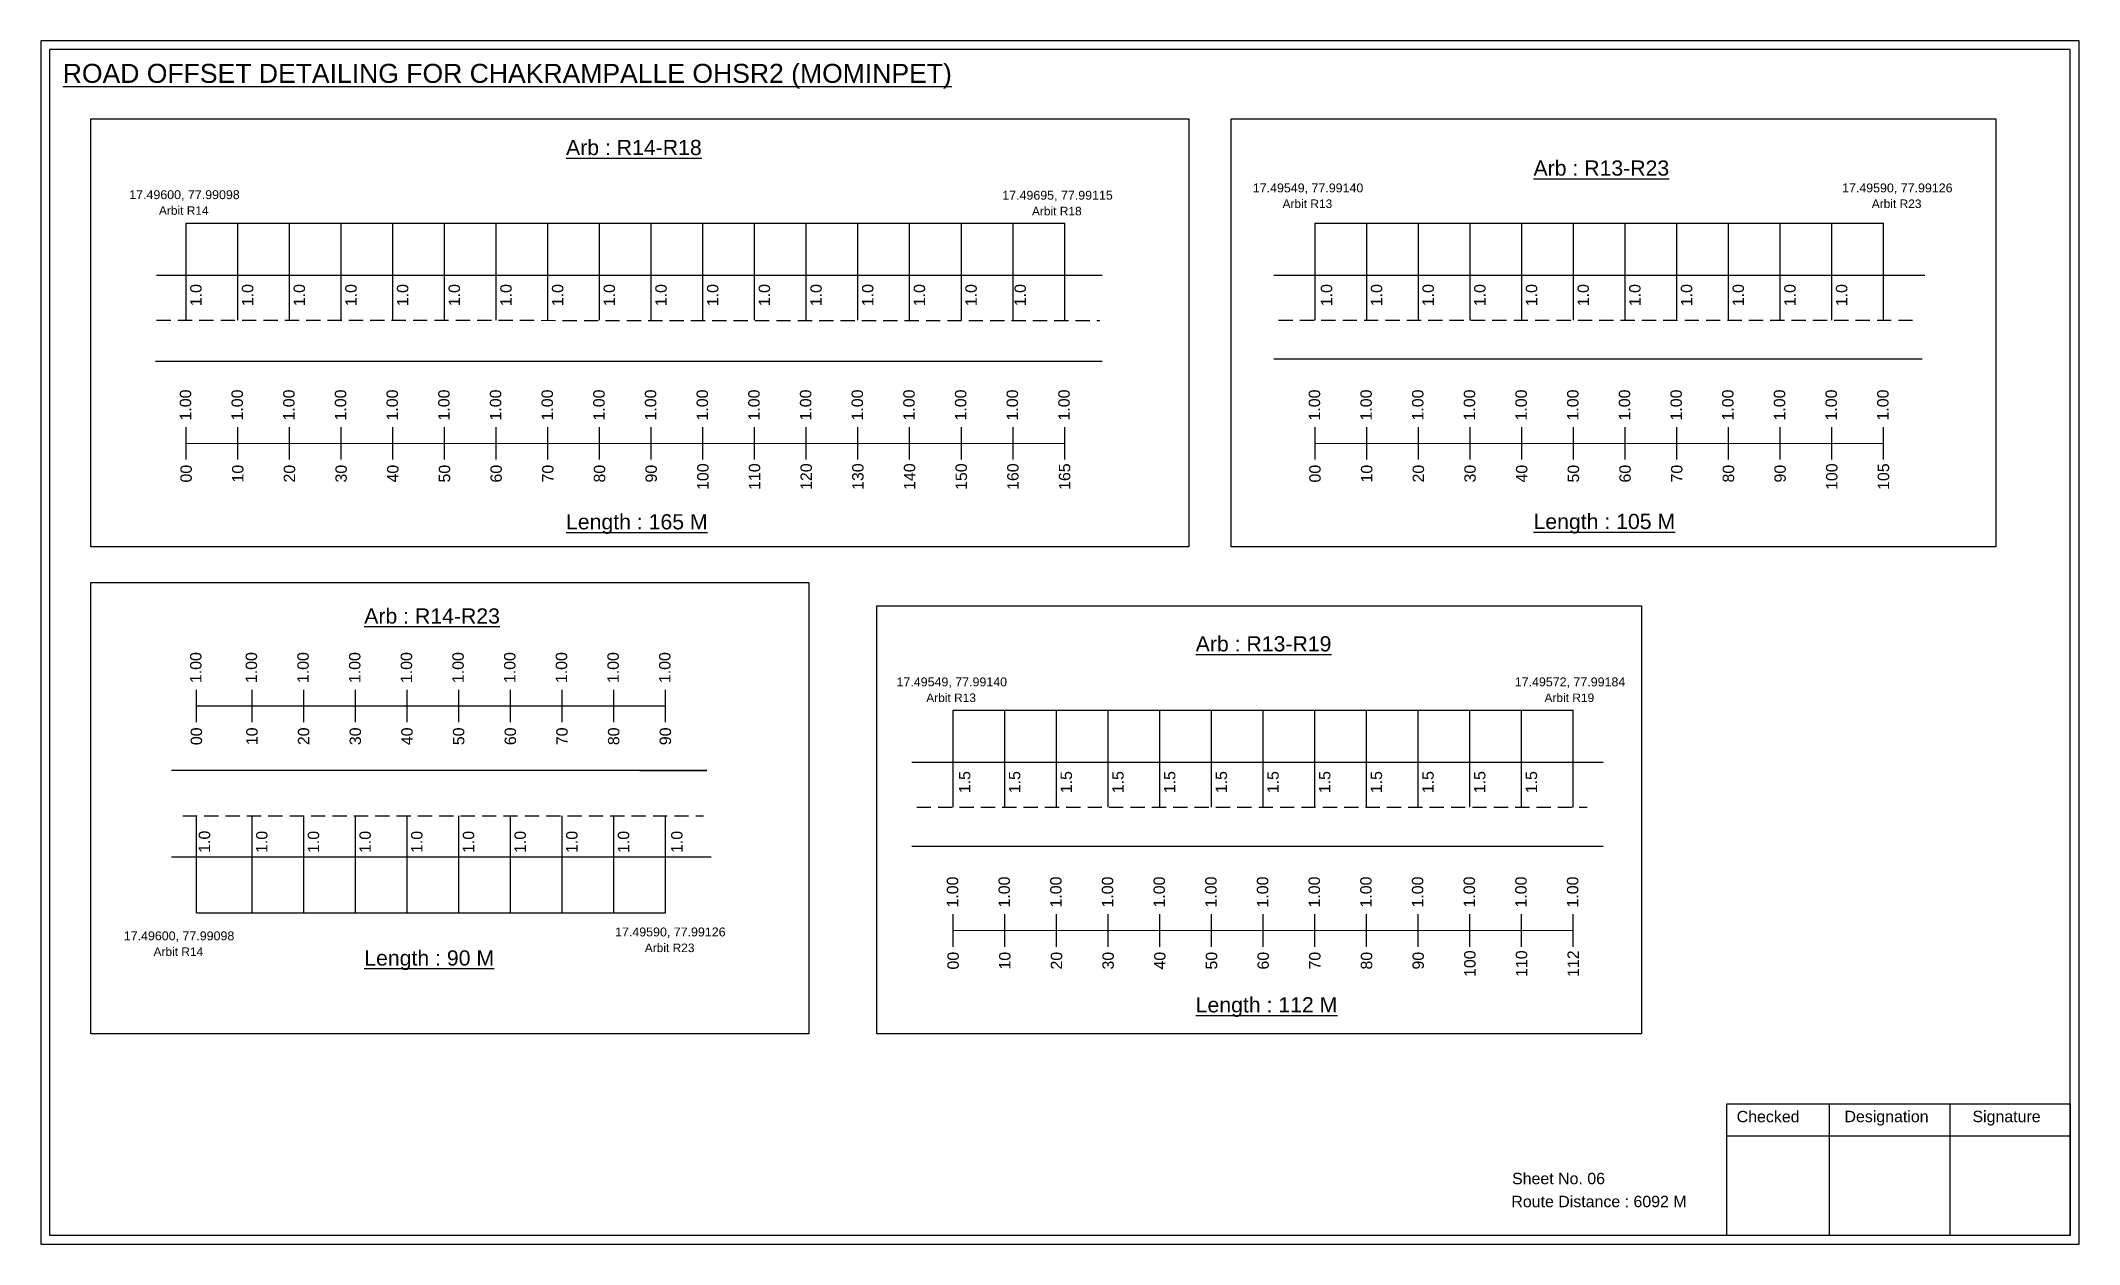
# Model space of a CAD drawing. Header units: inches. Extents: x 664 to 10563, y 382 to 1817.
# Drawn here: x 7312 to 7849, y 384 to 701 of the extents above; entities that cross this region are included whole.
import ezdxf

# ---------------------------------------------------------------- set-up
doc = ezdxf.new("R2010")
doc.units = ezdxf.units.IN
doc.header["$MEASUREMENT"] = 0
doc.linetypes.add('DASHED2', pattern=[0.375, 0.25, -0.125])
doc.layers.add('PDF_Geometry', color=7, linetype='Continuous')
doc.layers.add('PDF_Text', color=5, linetype='Continuous')
doc.styles.add('PDF Arial', font='arial.ttf')
doc.styles.get("Standard").update_dxf_attribs({"font": 'arial.ttf'})

msp = doc.modelspace()

# ---------------------------------------------------------------- texts
at = {"color": 242, "true_color": 0xcd2027}
for s, height, p in [('%%UROAD OFFSET DETAILING FOR CHAKRAMPALLE OHSR2 (MOMINPET)', 5, (7317.87, 689.85)), ('%%UArb : R14-R18', 4, (7450.32, 670.84)), ('%%UArb : R13-R23', 4, (7704.94, 665.43)), ('%%ULength : 165 M', 4, (7450.32, 572.34)), ('%%ULength : 105 M', 4, (7704.94, 572.43)), ('%%UArb : R14-R23', 4, (7397.22, 547.55)), ('%%UArb : R13-R19', 4, (7616.04, 540.22)), ('%%ULength : 90 M', 4, (7397.22, 457.55)), ('%%ULength : 112 M', 4, (7616.04, 445.22))]:
    msp.add_text(s, height=height, dxfattribs=at).set_placement(p)
at = {"color": 5}
for s, height, p in [('17.49600, 77.99098', 2.34, (7335.37, 659.25)), ('17.49695, 77.99115', 2.34, (7565.13, 659.1)), ('17.49549, 77.99140', 2.34, (7631.07, 661.03)), ('17.49590, 77.99126', 2.34, (7786.14, 661.03)), ('Arbit R14', 2.246, (7343.19, 655.13)), ('Arbit R18', 2.246, (7572.95, 654.98)), ('Arbit R13', 2.246, (7638.89, 656.91)), ('Arbit R23', 2.246, (7793.96, 656.91)), ('17.49549, 77.99140', 2.34, (7537.31, 531.03)), ('17.49572, 77.99184', 2.34, (7700.01, 531.03)), ('Arbit R13', 2.246, (7545.13, 526.9)), ('Arbit R19', 2.246, (7707.83, 526.9)), ('17.49590, 77.99126', 2.34, (7463.23, 465.22)), ('17.49600, 77.99098', 2.34, (7333.94, 464.2)), ('Arbit R14', 2.246, (7341.77, 460.07)), ('Arbit R23', 2.246, (7471.05, 461.09))]:
    msp.add_text(s, height=height, dxfattribs=at).set_placement(p)
for s, p in [('1.0', (7354.42, 631.07)), ('1.0', (7368.02, 631.07)), ('1.0', (7381.62, 631.07)), ('1.0', (7395.22, 631.07)), ('1.0', (7408.82, 631.07)), ('1.0', (7422.42, 631.07)), ('1.0', (7436.02, 631.07)), ('1.0', (7449.62, 631.07)), ('1.0', (7463.22, 631.07)), ('1.0', (7476.82, 631.07)), ('1.0', (7490.42, 631.07)), ('1.0', (7504.02, 631.07)), ('1.0', (7517.62, 631.07)), ('1.0', (7531.22, 631.07)), ('1.0', (7544.82, 631.07)), ('1.0', (7558.42, 631.07)), ('1.0', (7571.34, 631.07)), ('1.0', (7651.96, 631.07)), ('1.0', (7665.12, 631.07)), ('1.0', (7678.72, 631.07)), ('1.0', (7692.32, 631.07)), ('1.0', (7705.92, 631.07)), ('1.0', (7719.52, 631.07)), ('1.0', (7733.12, 631.07)), ('1.0', (7746.72, 631.07)), ('1.0', (7760.32, 631.07)), ('1.0', (7773.92, 631.07)), ('1.0', (7787.52, 631.07)), ('1.5', (7556.73, 502.9)), ('1.5', (7569.88, 502.9)), ('1.5', (7583.48, 502.9)), ('1.5', (7597.08, 502.9)), ('1.5', (7610.68, 502.9)), ('1.5', (7624.28, 502.9)), ('1.5', (7637.88, 502.9)), ('1.5', (7651.48, 502.9)), ('1.5', (7665.08, 502.9)), ('1.5', (7678.68, 502.9)), ('1.5', (7692.28, 502.9)), ('1.5', (7705.88, 502.9)), ('1.0', (7356.66, 487.22)), ('1.0', (7371.75, 487.17)), ('1.0', (7385.35, 487.17)), ('1.0', (7398.95, 487.17)), ('1.0', (7412.55, 487.17)), ('1.0', (7426.15, 487.17)), ('1.0', (7439.75, 487.17)), ('1.0', (7453.35, 487.17)), ('1.0', (7466.95, 487.17)), ('1.0', (7480.98, 487.17))]:
    msp.add_text(s, height=3, rotation=90).set_placement(p)
at = {"color": 217, "true_color": 0x93278f}
for s, p in [('1.00', (7351.68, 600.99)), ('1.00', (7365.28, 600.99)), ('1.00', (7378.88, 600.99)), ('1.00', (7392.48, 600.99)), ('1.00', (7406.08, 600.99)), ('1.00', (7419.68, 600.99)), ('1.00', (7433.28, 600.99)), ('1.00', (7446.88, 600.99)), ('1.00', (7460.48, 600.99)), ('1.00', (7474.08, 600.99)), ('1.00', (7487.68, 600.99)), ('1.00', (7501.28, 600.99)), ('1.00', (7514.88, 600.99)), ('1.00', (7528.48, 600.99)), ('1.00', (7542.08, 600.99)), ('1.00', (7555.68, 600.99)), ('1.00', (7569.28, 600.99)), ('1.00', (7582.88, 600.99)), ('1.00', (7648.78, 600.99)), ('1.00', (7662.38, 600.99)), ('1.00', (7675.98, 600.99)), ('1.00', (7689.58, 600.99)), ('1.00', (7703.18, 600.99)), ('1.00', (7716.78, 600.99)), ('1.00', (7730.38, 600.99)), ('1.00', (7743.98, 600.99)), ('1.00', (7757.58, 600.99)), ('1.00', (7771.18, 600.99)), ('1.00', (7784.78, 600.99)), ('1.00', (7798.38, 600.99)), ('00', (7351.83, 584.67)), ('10', (7365.43, 584.67)), ('20', (7379.03, 584.67)), ('30', (7392.63, 584.67)), ('40', (7406.23, 584.67)), ('50', (7419.83, 584.67)), ('60', (7433.43, 584.67)), ('70', (7447.03, 584.67)), ('80', (7460.63, 584.67)), ('90', (7474.23, 584.67)), ('100', (7487.83, 582.72)), ('110', (7501.43, 582.72)), ('120', (7515.03, 582.72)), ('130', (7528.63, 582.72)), ('140', (7542.23, 582.72)), ('150', (7555.83, 582.72)), ('160', (7569.43, 582.72)), ('165', (7583.03, 582.72)), ('00', (7648.93, 584.67)), ('10', (7662.53, 584.67)), ('20', (7676.13, 584.67)), ('30', (7689.73, 584.67)), ('40', (7703.33, 584.67)), ('50', (7716.93, 584.67)), ('60', (7730.53, 584.67)), ('70', (7744.13, 584.67)), ('80', (7757.73, 584.67)), ('90', (7771.33, 584.67)), ('100', (7784.93, 582.72)), ('105', (7798.53, 582.72)), ('1.00', (7354.38, 531.88)), ('1.00', (7369.01, 531.88)), ('1.00', (7382.61, 531.88)), ('1.00', (7396.21, 531.88)), ('1.00', (7409.81, 531.88)), ('1.00', (7423.41, 531.88)), ('1.00', (7437.01, 531.88)), ('1.00', (7450.61, 531.88)), ('1.00', (7464.21, 531.88)), ('1.00', (7477.81, 531.88)), ('00', (7354.53, 515.55)), ('10', (7369.16, 515.55)), ('20', (7382.76, 515.55)), ('30', (7396.36, 515.55)), ('40', (7409.96, 515.55)), ('50', (7423.56, 515.55)), ('60', (7437.16, 515.55)), ('70', (7450.76, 515.55)), ('80', (7464.36, 515.55)), ('90', (7477.96, 515.55)), ('1.00', (7553.54, 472.82)), ('1.00', (7567.14, 472.82)), ('1.00', (7580.74, 472.82)), ('1.00', (7594.34, 472.82)), ('1.00', (7607.94, 472.82)), ('1.00', (7621.54, 472.82)), ('1.00', (7635.14, 472.82)), ('1.00', (7648.74, 472.82)), ('1.00', (7662.34, 472.82)), ('1.00', (7675.94, 472.82)), ('1.00', (7689.54, 472.82)), ('1.00', (7703.14, 472.82)), ('1.00', (7716.74, 472.82)), ('100', (7689.69, 454.55)), ('110', (7703.29, 454.55)), ('00', (7553.69, 456.5)), ('10', (7567.29, 456.5)), ('20', (7580.89, 456.5)), ('30', (7594.49, 456.5)), ('40', (7608.09, 456.5)), ('50', (7621.69, 456.5)), ('60', (7635.29, 456.5)), ('70', (7648.89, 456.5)), ('80', (7662.49, 456.5)), ('90', (7676.09, 456.5)), ('112', (7716.89, 454.55))]:
    msp.add_text(s, height=3, rotation=90, dxfattribs=at).set_placement(p)
for s, p in [('Sheet No. 06', (7699.3, 400.01)), ('Route Distance : 6092 M', (7699.11, 393.96))]:
    msp.add_text(s, height=3).set_placement(p)
at = {"layer": 'PDF_Text', "color": 7, "attachment_point": 7, "style": 'PDF Arial'}
for s, insert, char_height in [('Checked', (7758.41, 416.26), 3.001), ('Designation', (7786.78, 415.43), 3.0006), ('Signature', (7820.46, 415.43), 3.001)]:
    msp.add_mtext(s, dxfattribs=dict(at, insert=insert, char_height=char_height))

# ---------------------------------------------------------------- linework, layer by layer
at = {"color": 5}
for p, q in [((7350.36, 652.93), (7581.56, 652.93)), ((7647.45, 652.93), (7797.05, 652.93)), ((7552.22, 524.76), (7715.42, 524.76)), ((7353.06, 471.44), (7476.49, 471.44))]:
    msp.add_line(p, q, dxfattribs=at)
for p, q in [((7350.36, 627.39), (7350.36, 652.93)), ((7363.96, 627.39), (7363.96, 652.93)), ((7377.56, 627.39), (7377.56, 652.93)), ((7391.16, 627.39), (7391.16, 652.93)), ((7404.76, 627.39), (7404.76, 652.93)), ((7418.36, 627.39), (7418.36, 652.93)), ((7431.96, 627.39), (7431.96, 652.93)), ((7445.56, 627.39), (7445.56, 652.93)), ((7459.16, 627.39), (7459.16, 652.93)), ((7472.76, 627.39), (7472.76, 652.93)), ((7486.36, 627.39), (7486.36, 652.93)), ((7499.96, 627.39), (7499.96, 652.93)), ((7513.56, 627.39), (7513.56, 652.93)), ((7527.16, 627.39), (7527.16, 652.93)), ((7540.76, 627.39), (7540.76, 652.93)), ((7554.36, 627.39), (7554.36, 652.93)), ((7567.96, 627.39), (7567.96, 652.93)), ((7581.56, 627.39), (7581.56, 652.93)), ((7647.45, 627.39), (7647.45, 652.93)), ((7661.05, 627.39), (7661.05, 652.93)), ((7674.65, 627.39), (7674.65, 652.93)), ((7688.25, 627.39), (7688.25, 652.93)), ((7701.85, 627.39), (7701.85, 652.93)), ((7715.45, 627.39), (7715.45, 652.93)), ((7729.05, 627.39), (7729.05, 652.93)), ((7742.65, 627.39), (7742.65, 652.93)), ((7756.25, 627.39), (7756.25, 652.93)), ((7769.85, 627.39), (7769.85, 652.93)), ((7783.45, 627.39), (7783.45, 652.93)), ((7797.05, 627.39), (7797.05, 652.93)), ((7342.53, 639.28), (7431.96, 639.28)), ((7431.96, 639.28), (7581.56, 639.28)), ((7581.56, 639.28), (7591.43, 639.28)), ((7636.58, 639.28), (7807.93, 639.28)), ((7807.24, 617.09), (7636.58, 617.09)), ((7342.32, 616.59), (7591.43, 616.59)), ((7552.22, 499.22), (7552.22, 524.76)), ((7565.82, 499.22), (7565.82, 524.76)), ((7579.42, 499.22), (7579.42, 524.76)), ((7593.02, 499.22), (7593.02, 524.76)), ((7606.62, 499.22), (7606.62, 524.76)), ((7620.22, 499.22), (7620.22, 524.76)), ((7633.82, 499.22), (7633.82, 524.76)), ((7647.42, 499.22), (7647.42, 524.76)), ((7661.02, 499.22), (7661.02, 524.76)), ((7674.62, 499.22), (7674.62, 524.76)), ((7688.22, 499.22), (7688.22, 524.76)), ((7701.82, 499.22), (7701.82, 524.76)), ((7715.42, 499.22), (7715.42, 524.76)), ((7541.34, 511.11), (7723.24, 511.11)), ((7487.36, 508.86), (7346.5, 508.86)), ((7469.74, 508.86), (7487.36, 508.86)), ((7353.06, 471.44), (7353.06, 496.97)), ((7367.69, 471.44), (7367.69, 496.97)), ((7381.29, 471.44), (7381.29, 496.97)), ((7394.89, 471.44), (7394.89, 496.97)), ((7408.49, 471.44), (7408.49, 496.97)), ((7422.09, 471.44), (7422.09, 496.97)), ((7435.69, 471.44), (7435.69, 496.97)), ((7449.29, 471.44), (7449.29, 496.97)), ((7462.89, 471.44), (7462.89, 496.97)), ((7476.49, 471.44), (7476.49, 496.97)), ((7723.24, 488.92), (7541.34, 488.92)), ((7346.5, 486.17), (7378.62, 486.17)), ((7378.62, 486.17), (7488.49, 486.17))]:
    msp.add_line(p, q)
at = {"linetype": 'DASHED2', "ltscale": 15}
for p, q in [((7342.56, 627.39), (7590.79, 627.3)), ((7637.85, 627.39), (7805.45, 627.39)), ((7542.61, 499.22), (7719.03, 499.22)), ((7349.47, 496.97), (7486.51, 496.97))]:
    msp.add_line(p, q, dxfattribs=at)
at = {"color": 217, "true_color": 0x93278f}
for p, q in [((7350.36, 590.7), (7350.36, 599.25)), ((7363.96, 590.7), (7363.96, 599.25)), ((7377.56, 590.7), (7377.56, 599.25)), ((7391.16, 590.7), (7391.16, 599.25)), ((7404.76, 590.7), (7404.76, 599.25)), ((7418.36, 590.7), (7418.36, 599.25)), ((7431.96, 590.7), (7431.96, 599.25)), ((7445.56, 590.7), (7445.56, 599.25)), ((7459.16, 590.7), (7459.16, 599.25)), ((7472.76, 590.7), (7472.76, 599.25)), ((7486.36, 590.7), (7486.36, 599.25)), ((7499.96, 590.7), (7499.96, 599.25)), ((7513.56, 590.7), (7513.56, 599.25)), ((7527.16, 590.7), (7527.16, 599.25)), ((7540.76, 590.7), (7540.76, 599.25)), ((7554.36, 590.7), (7554.36, 599.25)), ((7567.96, 590.7), (7567.96, 599.25)), ((7581.56, 590.7), (7581.56, 599.25)), ((7647.45, 590.7), (7647.45, 599.25)), ((7661.05, 590.7), (7661.05, 599.25)), ((7674.65, 590.7), (7674.65, 599.25)), ((7688.25, 590.7), (7688.25, 599.25)), ((7701.85, 590.7), (7701.85, 599.25)), ((7715.45, 590.7), (7715.45, 599.25)), ((7729.05, 590.7), (7729.05, 599.25)), ((7742.65, 590.7), (7742.65, 599.25)), ((7756.25, 590.7), (7756.25, 599.25)), ((7769.85, 590.7), (7769.85, 599.25)), ((7783.45, 590.7), (7783.45, 599.25)), ((7797.05, 590.7), (7797.05, 599.25)), ((7350.36, 594.96), (7581.56, 595.01)), ((7647.45, 594.96), (7797.05, 594.99)), ((7353.06, 521.58), (7353.06, 530.14)), ((7353.06, 525.86), (7476.49, 525.93)), ((7367.69, 521.58), (7367.69, 530.14)), ((7381.29, 521.58), (7381.29, 530.14)), ((7394.89, 521.58), (7394.89, 530.14)), ((7408.49, 521.58), (7408.49, 530.14)), ((7422.09, 521.58), (7422.09, 530.14)), ((7435.69, 521.58), (7435.69, 530.14)), ((7449.29, 521.58), (7449.29, 530.14)), ((7462.89, 521.58), (7462.89, 530.14)), ((7476.49, 521.58), (7476.49, 530.14)), ((7552.22, 462.52), (7552.22, 471.08)), ((7552.22, 466.79), (7715.42, 466.83)), ((7565.82, 462.52), (7565.82, 471.08)), ((7579.42, 462.52), (7579.42, 471.08)), ((7593.02, 462.52), (7593.02, 471.08)), ((7606.62, 462.52), (7606.62, 471.08)), ((7620.22, 462.52), (7620.22, 471.08)), ((7633.82, 462.52), (7633.82, 471.08)), ((7647.42, 462.52), (7647.42, 471.08)), ((7661.02, 462.52), (7661.02, 471.08)), ((7674.62, 462.52), (7674.62, 471.08)), ((7688.22, 462.52), (7688.22, 471.08)), ((7701.82, 462.52), (7701.82, 471.08)), ((7715.42, 462.52), (7715.42, 471.08))]:
    msp.add_line(p, q, dxfattribs=at)
for points in [[(7325.28, 680.41), (7614.23, 680.41), (7614.23, 567.73), (7325.28, 567.73)], [(7625.36, 680.41), (7826.6, 680.41), (7826.6, 567.73), (7625.36, 567.73)], [(7325.28, 558.38), (7514.21, 558.38), (7514.21, 439.56), (7325.28, 439.56)], [(7532.12, 552.24), (7733.36, 552.24), (7733.36, 439.56), (7532.12, 439.56)]]:
    msp.add_lwpolyline(points, close=True)
at = {"layer": 'PDF_Geometry'}
for points in [[(7312.09, 700.92), (7312.09, 384.21), (7848.56, 384.21), (7848.56, 700.92)], [(7314.41, 698.6), (7314.41, 386.63), (7846.14, 386.63), (7846.14, 698.6)]]:
    msp.add_lwpolyline(points, close=True, dxfattribs=at)
at = {"layer": 'PDF_Geometry', "color": 242, "true_color": 0xcc1f26}
msp.add_lwpolyline([(7846.14, 386.54), (7755.8, 386.54), (7755.8, 421.15), (7846.14, 421.15)], close=True, dxfattribs=at)
for points in [[(7782.78, 421.15), (7782.78, 386.54)], [(7814.51, 421.15), (7814.51, 386.54)], [(7755.8, 412.78), (7846.14, 412.78)]]:
    msp.add_lwpolyline(points, dxfattribs=at)

msp.set_redraw_order([(e.dxf.handle, doc.entitydb.next_handle()) for e in msp.query("TEXT MTEXT ATTDEF DIMENSION ARC_DIMENSION")])  # texts and dimensions are drawn at this point

doc.saveas('drawing.dxf')
